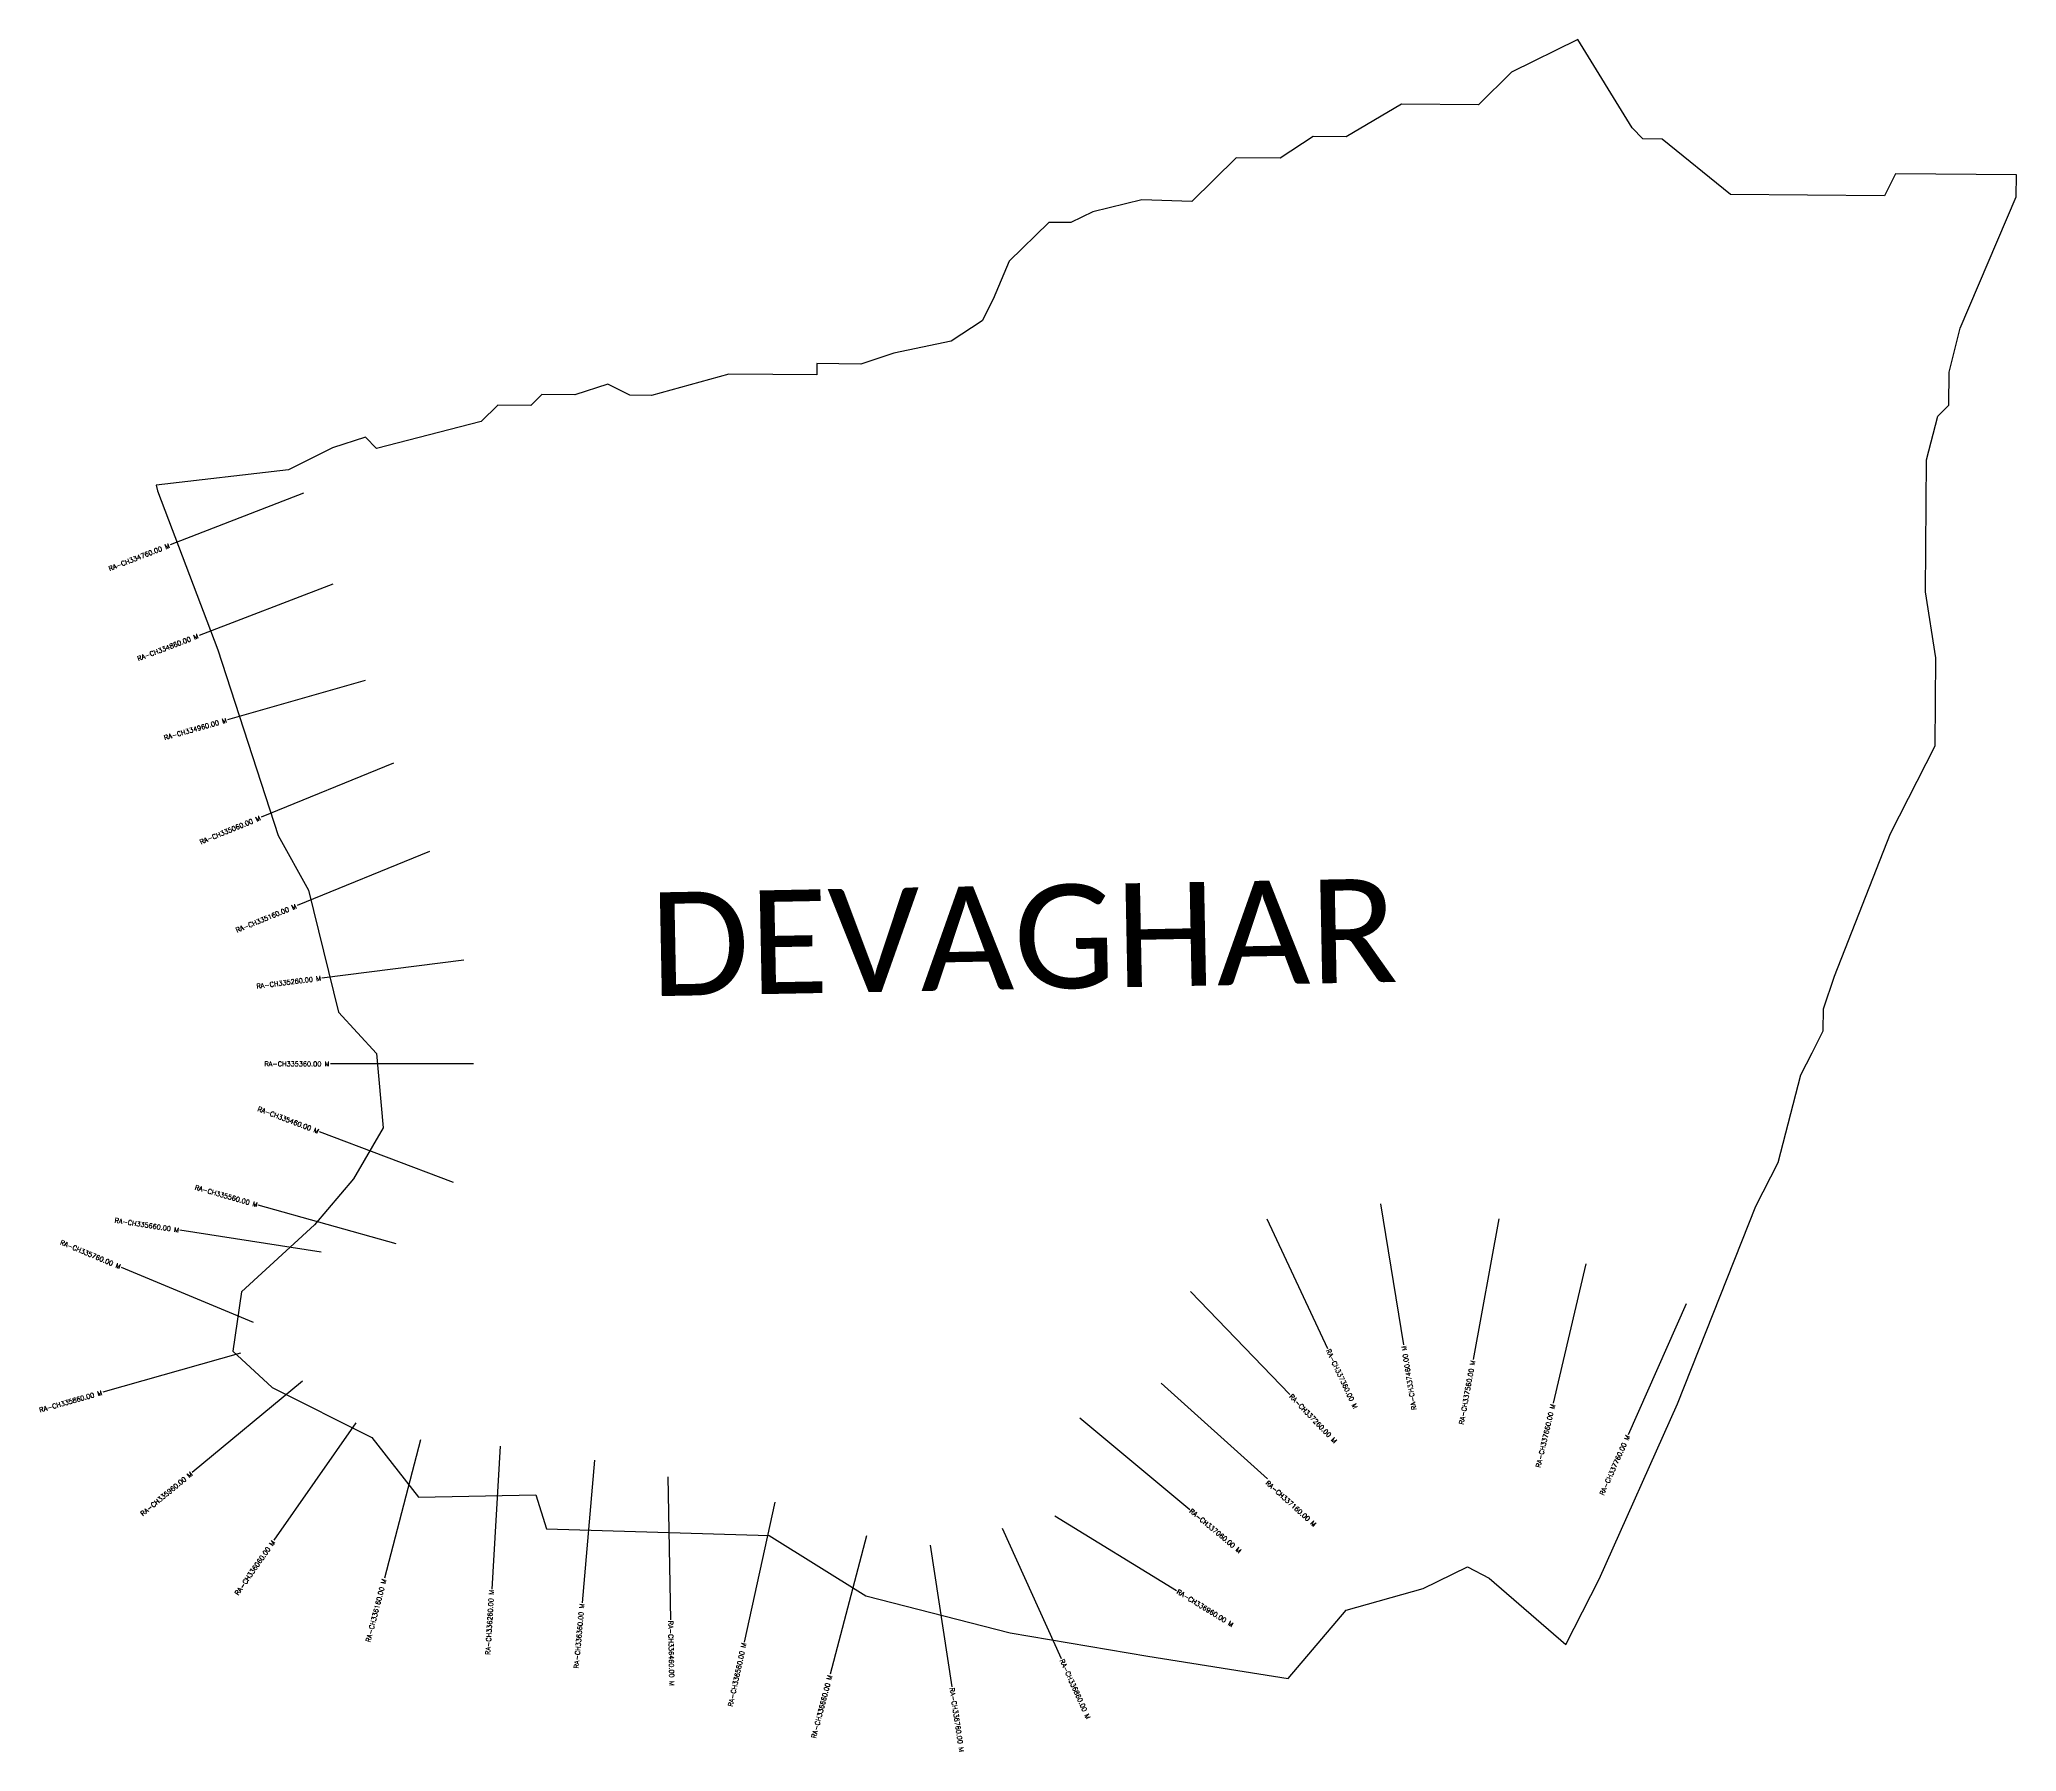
# Model space of a CAD drawing. Header units: metres. Extents: x 290038 to 292111, y 1989965 to 1991760.
import ezdxf
from ezdxf.enums import TextEntityAlignment as Align

# ---------------------------------------------------------------- set-up
doc = ezdxf.new("R2010")
doc.units = ezdxf.units.M
doc.header["$MEASUREMENT"] = 0
for name, color, linetype in [('CS', 134, 'Continuous'), ('CSMark', 6, 'Continuous'), ('VILLAGE BOUNDRY', 10, 'Continuous'), ('VILLAGE NAME', 250, 'Continuous')]:
    doc.layers.add(name, color=color, linetype=linetype)
doc.styles.get("Standard").update_dxf_attribs({"font": 'simplex.shx'})

msp = doc.modelspace()

# ---------------------------------------------------------------- linework, layer by layer
at = {"layer": 'CS'}
for p, q in [((290314.7, 1991284.1), (290174.9, 1991229.8)), ((290345.2, 1991188.6), (290205.1, 1991135)), ((290379.2, 1991087.6), (290234.9, 1991046.5)), ((290409, 1991001), (290270.2, 1990944.3)), ((290446.8, 1990908.5), (290308, 1990851.7)), ((290482.7, 1990794.6), (290333.9, 1990775.8)), ((290492.8, 1990685.8), (290342.8, 1990685.8)), ((290471.7, 1990561.6), (290331.4, 1990614.6)), ((290411.6, 1990497), (290267.2, 1990537.7)), ((291443.7, 1990539.2), (291467.9, 1990391.2)), ((290333.1, 1990488.4), (290184.9, 1990511.4)), ((291324.7, 1990523.4), (291388.3, 1990387.5)), ((291567.7, 1990523.4), (291540.9, 1990375.9)), ((290262.1, 1990414.8), (290123.6, 1990472.5)), ((291659.1, 1990476.1), (291624.8, 1990330.1)), ((291244.7, 1990447.2), (291348.8, 1990339.2)), ((291764.3, 1990434.2), (291703.6, 1990297.1)), ((290248.6, 1990382.4), (290104.2, 1990341.6)), ((290313.5, 1990353.2), (290198, 1990257.6)), ((291213.8, 1990351.1), (291325.3, 1990250.8)), ((290369.3, 1990309.6), (290283.6, 1990186.4)), ((291128.4, 1990314.6), (291243.7, 1990218.7)), ((290437.1, 1990291.8), (290399.5, 1990146.6)), ((290520.8, 1990285), (290511.9, 1990135.3)), ((290619.8, 1990270.5), (290606.6, 1990121)), ((290696.7, 1990252.9), (290699.5, 1990103)), ((290808.6, 1990226.3), (290776.7, 1990079.7)), ((291047.2, 1990199), (291109.1, 1990062.4)), ((291102.2, 1990212.2), (291230, 1990133.6)), ((290904.7, 1990191.2), (290866.8, 1990046)), ((290971.5, 1990181.2), (290994.2, 1990032.9))]:
    msp.add_line(p, q, dxfattribs=at)
at = {"layer": 'VILLAGE BOUNDRY'}
msp.add_lwpolyline([(291907.9, 1990720.4), (291908.1, 1990743.4), (291919.9, 1990777.9), (291978.6, 1990927.3), (292025.4, 1991019.2), (292026.1, 1991111.4), (292015.1, 1991180.6), (292016.1, 1991318.9), (292028, 1991364.9), (292039.6, 1991376.4), (292039.9, 1991411), (292051.7, 1991457), (292110.4, 1991594.8), (292110.6, 1991617.9), (291983.8, 1991618.8), (291972.1, 1991595.9), (291810.7, 1991597.1), (291739.1, 1991655.2), (291719, 1991655.4), (291707.5, 1991667), (291650.6, 1991759.7), (291581.2, 1991725.6), (291546.4, 1991691.3), (291465.7, 1991691.9), (291407.8, 1991657.7), (291373.2, 1991658), (291338.5, 1991635.2), (291292.4, 1991635.6), (291245.9, 1991589.8), (291193.6, 1991591.5), (291142.1, 1991579), (291119, 1991567.7), (291095.9, 1991567.8), (291054.6, 1991527.3), (291037.7, 1991487.6), (291026, 1991464.6), (290993.8, 1991443.6), (290933.5, 1991430.8), (290898.9, 1991419.5), (290852.8, 1991419.9), (290852.7, 1991408.3), (290760.5, 1991409), (290679.6, 1991386.5), (290656.6, 1991386.7), (290633.6, 1991398.4), (290599, 1991387.1), (290564.4, 1991387.4), (290552.8, 1991376), (290518.2, 1991376.2), (290501, 1991359.4), (290391.1, 1991331.1), (290379.6, 1991342.7), (290345, 1991331.5), (290298.7, 1991308.7), (290160.2, 1991292.5), (290161.5, 1991286.4), (290224.9, 1991119.9), (290288, 1990925.3), (290319.9, 1990868), (290351.2, 1990739.9), (290391.1, 1990696.6), (290398, 1990618.8), (290367, 1990565.4), (290326.1, 1990517), (290249.6, 1990446.8), (290240.4, 1990384.7), (290281.8, 1990346.5), (290386.1, 1990294.3), (290435, 1990231.6), (290558.3, 1990234), (290569.2, 1990198.3), (290802.9, 1990191.4), (290904.2, 1990128.1), (291055.4, 1990089.5), (291199.7, 1990065), (291346.8, 1990041.6), (291407.7, 1990113.3), (291488.6, 1990135.7), (291534.9, 1990158.4), (291557.8, 1990146.7), (291638, 1990077), (291673.1, 1990145.8), (291755.1, 1990329.6), (291837.4, 1990536.5), (291860.8, 1990582.4), (291884.5, 1990674.5), (291896.2, 1990697.4)], close=True, dxfattribs=at)

# ---------------------------------------------------------------- texts
at = {"layer": 'CSMark'}
for s, rotation, p in [('RA-CH334760.00 M', 21.2353, (290174, 1991229.4)), ('RA-CH334860.00 M', 20.9354, (290204.2, 1991134.6)), ('RA-CH334960.00 M', 15.9094, (290234, 1991046.2)), ('RA-CH335060.00 M', 22.219, (290269.2, 1990943.9)), ('RA-CH335160.00 M', 22.219, (290307, 1990851.4)), ('RA-CH335260.00 M', 7.2175, (290332.9, 1990775.7)), ('RA-CH335360.00 M', 0.0059, (290341.8, 1990685.8)), ('RA-CH335460.00 M', 339.3046, (290330.4, 1990614.9)), ('RA-CH335560.00 M', 344.2339, (290266.3, 1990538)), ('RA-CH335660.00 M', 351.1901, (290183.9, 1990511.5)), ('RA-CH335760.00 M', 337.3767, (290122.7, 1990472.9)), ('RA-CH337460.00 M', 99.3109, (291468.1, 1990390.2)), ('RA-CH337560.00 M', 79.6909, (291540.7, 1990374.9)), ('RA-CH335860.00 M', 15.7682, (290103.3, 1990341.3)), ('RA-CH337660.00 M', 76.8046, (291624.6, 1990329.1)), ('RA-CH337760.00 M', 66.1045, (291703.2, 1990296.2)), ('RA-CH335960.00 M', 39.6309, (290197.2, 1990256.9)), ('RA-CH336060.00 M', 55.1907, (290283.1, 1990185.6)), ('RA-CH336160.00 M', 75.4801, (290399.2, 1990145.7)), ('RA-CH336260.00 M', 86.5854, (290511.8, 1990134.3)), ('RA-CH336360.00 M', 84.9456, (290606.5, 1990120)), ('RA-CH336560.00 M', 77.7405, (290776.5, 1990078.7)), ('RA-CH336660.00 M', 75.3768, (290866.6, 1990045))]:
    msp.add_text(s, height=5, rotation=rotation, dxfattribs=at).set_placement(p, align=Align.MIDDLE_RIGHT)
for s, rotation, p in [('RA-CH337360.00 M', 295.1142, (291388.8, 1990386.6)), ('RA-CH337260.00 M', 313.9405, (291349.5, 1990338.5)), ('RA-CH337160.00 M', 318.144, (291324.5, 1990247.6)), ('RA-CH337060.00 M', 320.2563, (291244.5, 1990218)), ('RA-CH336960.00 M', 328.4252, (291230.8, 1990133.1)), ('RA-CH336460.00 M', 271.0803, (290699.5, 1990102)), ('RA-CH336860.00 M', 294.3918, (291109.5, 1990061.5)), ('RA-CH336760.00 M', 278.7077, (290994.4, 1990031.9))]:
    msp.add_text(s, height=5, rotation=rotation, dxfattribs=at).set_placement(p, align=Align.MIDDLE_LEFT)
at = {"layer": 'VILLAGE NAME', "insert": (290676.7, 1990865.4), "char_height": 108.748, "attachment_point": 1, "rotation": 1.1028}
msp.add_mtext_dynamic_manual_height_columns('{\\fCalibri|b0|i0|c0|p34;DEVAGHAR}', width=1571.314, gutter_width=543.7, heights=[0], dxfattribs=at)

doc.saveas('drawing.dxf')
